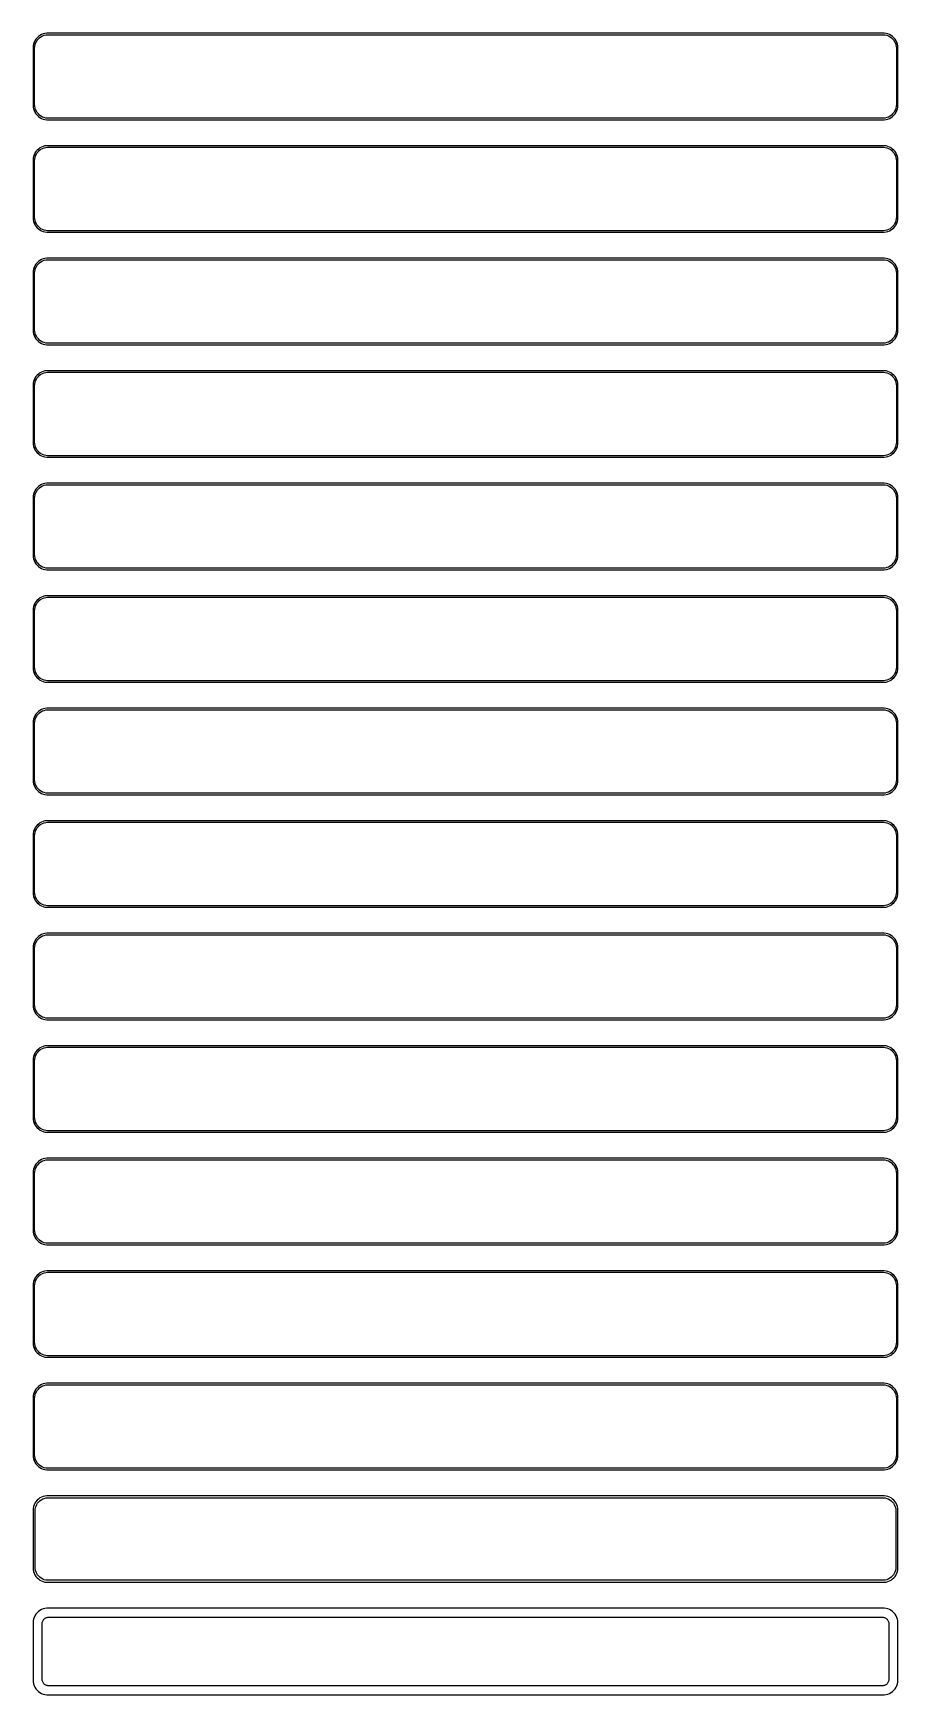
# Model space of a CAD drawing. Header units: metres. Extents: x -150 to 150, y 570 to 1146.
import ezdxf

# ---------------------------------------------------------------- set-up
doc = ezdxf.new("R2010")
doc.units = ezdxf.units.M

msp = doc.modelspace()

# ---------------------------------------------------------------- linework, layer by layer
for p, q in [((-149.961, 1141.63), (-150, 1141)), ((-150, 1141), (-150, 1121)), ((-149.843, 1142.24), (-149.961, 1141.63)), ((-149.649, 1142.84), (-149.843, 1142.24)), ((-149.382, 1143.41), (-149.649, 1142.84)), ((-149.5, 1140.75), (-149.463, 1141.35)), ((-149.5, 1121.25), (-149.5, 1140.75)), ((-149.463, 1141.35), (-149.351, 1141.93)), ((-149.045, 1143.94), (-149.382, 1143.41)), ((-149.351, 1141.93), (-149.166, 1142.5)), ((-149.166, 1142.5), (-148.912, 1143.04)), ((-148.645, 1144.42), (-149.045, 1143.94)), ((-148.912, 1143.04), (-148.593, 1143.54)), ((-148.187, 1144.85), (-148.645, 1144.42)), ((-148.593, 1143.54), (-148.213, 1144)), ((-148.213, 1144), (-147.778, 1144.41)), ((-147.679, 1145.22), (-148.187, 1144.85)), ((-147.778, 1144.41), (-147.295, 1144.76)), ((-147.129, 1145.52), (-147.679, 1145.22)), ((-147.295, 1144.76), (-146.772, 1145.05)), ((-146.545, 1145.76), (-147.129, 1145.52)), ((-146.772, 1145.05), (-146.218, 1145.27)), ((-145.937, 1145.91), (-146.545, 1145.76)), ((-146.218, 1145.27), (-145.64, 1145.42)), ((-145.314, 1145.99), (-145.937, 1145.91)), ((-145.64, 1145.42), (-145.048, 1145.49)), ((145.314, 1145.99), (-145.314, 1145.99)), ((-145.048, 1145.49), (145.048, 1145.49)), ((145.048, 1145.49), (145.64, 1145.42)), ((145.937, 1145.91), (145.314, 1145.99)), ((145.64, 1145.42), (146.218, 1145.27)), ((146.545, 1145.76), (145.937, 1145.91)), ((146.218, 1145.27), (146.772, 1145.05)), ((147.129, 1145.52), (146.545, 1145.76)), ((146.772, 1145.05), (147.295, 1144.76)), ((147.679, 1145.22), (147.129, 1145.52)), ((147.295, 1144.76), (147.778, 1144.41)), ((148.187, 1144.85), (147.679, 1145.22)), ((147.778, 1144.41), (148.213, 1144)), ((148.645, 1144.42), (148.187, 1144.85)), ((148.213, 1144), (148.593, 1143.54)), ((148.593, 1143.54), (148.912, 1143.04)), ((149.045, 1143.94), (148.645, 1144.42)), ((148.912, 1143.04), (149.166, 1142.5)), ((149.382, 1143.41), (149.045, 1143.94)), ((149.166, 1142.5), (149.351, 1141.93)), ((149.351, 1141.93), (149.463, 1141.35)), ((149.649, 1142.84), (149.382, 1143.41)), ((149.463, 1141.35), (149.5, 1140.75)), ((149.5, 1140.75), (149.5, 1121.25)), ((149.843, 1142.24), (149.649, 1142.84)), ((149.961, 1141.63), (149.843, 1142.24)), ((150, 1141), (149.961, 1141.63)), ((150, 1121), (150, 1141)), ((-150, 1121), (-149.961, 1120.37)), ((-149.961, 1120.37), (-149.843, 1119.76)), ((-149.843, 1119.76), (-149.649, 1119.16)), ((-149.649, 1119.16), (-149.382, 1118.59)), ((-149.463, 1120.65), (-149.5, 1121.25)), ((-149.351, 1120.07), (-149.463, 1120.65)), ((-149.382, 1118.59), (-149.045, 1118.06)), ((-149.166, 1119.5), (-149.351, 1120.07)), ((-148.912, 1118.96), (-149.166, 1119.5)), ((-149.045, 1118.06), (-148.645, 1117.58)), ((-148.593, 1118.46), (-148.912, 1118.96)), ((-148.645, 1117.58), (-148.187, 1117.15)), ((-148.213, 1118), (-148.593, 1118.46)), ((-147.778, 1117.59), (-148.213, 1118)), ((-147.295, 1117.24), (-147.778, 1117.59)), ((147.778, 1117.59), (147.295, 1117.24)), ((148.213, 1118), (147.778, 1117.59)), ((148.187, 1117.15), (148.645, 1117.58)), ((148.593, 1118.46), (148.213, 1118)), ((148.912, 1118.96), (148.593, 1118.46)), ((148.645, 1117.58), (149.045, 1118.06)), ((149.166, 1119.5), (148.912, 1118.96)), ((149.045, 1118.06), (149.382, 1118.59)), ((149.351, 1120.07), (149.166, 1119.5)), ((149.463, 1120.65), (149.351, 1120.07)), ((149.382, 1118.59), (149.649, 1119.16)), ((149.5, 1121.25), (149.463, 1120.65)), ((149.649, 1119.16), (149.843, 1119.76)), ((149.843, 1119.76), (149.961, 1120.37)), ((149.961, 1120.37), (150, 1121)), ((-148.187, 1117.15), (-147.679, 1116.78)), ((-147.679, 1116.78), (-147.129, 1116.48)), ((-146.772, 1116.95), (-147.295, 1117.24)), ((-147.129, 1116.48), (-146.545, 1116.24)), ((-146.218, 1116.73), (-146.772, 1116.95)), ((-146.545, 1116.24), (-145.937, 1116.09)), ((-145.64, 1116.58), (-146.218, 1116.73)), ((-145.937, 1116.09), (-145.314, 1116.01)), ((-145.048, 1116.51), (-145.64, 1116.58)), ((-145.314, 1116.01), (145.314, 1116.01)), ((145.048, 1116.51), (-145.048, 1116.51)), ((145.64, 1116.58), (145.048, 1116.51)), ((145.314, 1116.01), (145.937, 1116.09)), ((146.218, 1116.73), (145.64, 1116.58)), ((145.937, 1116.09), (146.545, 1116.24)), ((146.772, 1116.95), (146.218, 1116.73)), ((146.545, 1116.24), (147.129, 1116.48)), ((147.295, 1117.24), (146.772, 1116.95)), ((147.129, 1116.48), (147.679, 1116.78)), ((147.679, 1116.78), (148.187, 1117.15)), ((-147.679, 1106.22), (-148.187, 1105.85)), ((-147.129, 1106.52), (-147.679, 1106.22)), ((-147.295, 1105.76), (-146.772, 1106.05)), ((-146.545, 1106.76), (-147.129, 1106.52)), ((-146.772, 1106.05), (-146.218, 1106.27)), ((-145.937, 1106.91), (-146.545, 1106.76)), ((-146.218, 1106.27), (-145.64, 1106.42)), ((-145.314, 1106.99), (-145.937, 1106.91)), ((-145.64, 1106.42), (-145.048, 1106.49)), ((145.314, 1106.99), (-145.314, 1106.99)), ((-145.048, 1106.49), (145.048, 1106.49)), ((145.048, 1106.49), (145.64, 1106.42)), ((145.937, 1106.91), (145.314, 1106.99)), ((145.64, 1106.42), (146.218, 1106.27)), ((146.545, 1106.76), (145.937, 1106.91)), ((146.218, 1106.27), (146.772, 1106.05)), ((147.129, 1106.52), (146.545, 1106.76)), ((146.772, 1106.05), (147.295, 1105.76)), ((147.679, 1106.22), (147.129, 1106.52)), ((148.187, 1105.85), (147.679, 1106.22)), ((-149.961, 1102.63), (-150, 1102)), ((-150, 1102), (-150, 1082)), ((-149.843, 1103.24), (-149.961, 1102.63)), ((-149.649, 1103.84), (-149.843, 1103.24)), ((-149.382, 1104.41), (-149.649, 1103.84)), ((-149.5, 1101.75), (-149.463, 1102.35)), ((-149.5, 1082.25), (-149.5, 1101.75)), ((-149.463, 1102.35), (-149.351, 1102.93)), ((-149.045, 1104.94), (-149.382, 1104.41)), ((-149.351, 1102.93), (-149.166, 1103.5)), ((-149.166, 1103.5), (-148.912, 1104.04)), ((-148.645, 1105.42), (-149.045, 1104.94)), ((-148.912, 1104.04), (-148.593, 1104.54)), ((-148.187, 1105.85), (-148.645, 1105.42)), ((-148.593, 1104.54), (-148.213, 1105)), ((-148.213, 1105), (-147.778, 1105.41)), ((-147.778, 1105.41), (-147.295, 1105.76)), ((147.295, 1105.76), (147.778, 1105.41)), ((147.778, 1105.41), (148.213, 1105)), ((148.645, 1105.42), (148.187, 1105.85)), ((148.213, 1105), (148.593, 1104.54)), ((148.593, 1104.54), (148.912, 1104.04)), ((149.045, 1104.94), (148.645, 1105.42)), ((148.912, 1104.04), (149.166, 1103.5)), ((149.382, 1104.41), (149.045, 1104.94)), ((149.166, 1103.5), (149.351, 1102.93)), ((149.351, 1102.93), (149.463, 1102.35)), ((149.649, 1103.84), (149.382, 1104.41)), ((149.463, 1102.35), (149.5, 1101.75)), ((149.5, 1101.75), (149.5, 1082.25)), ((149.843, 1103.24), (149.649, 1103.84)), ((149.961, 1102.63), (149.843, 1103.24)), ((150, 1102), (149.961, 1102.63)), ((150, 1082), (150, 1102)), ((-150, 1082), (-149.961, 1081.37)), ((-149.961, 1081.37), (-149.843, 1080.76)), ((-149.843, 1080.76), (-149.649, 1080.16)), ((-149.649, 1080.16), (-149.382, 1079.59)), ((-149.463, 1081.65), (-149.5, 1082.25)), ((-149.351, 1081.07), (-149.463, 1081.65)), ((-149.382, 1079.59), (-149.045, 1079.06)), ((-149.166, 1080.5), (-149.351, 1081.07)), ((-148.912, 1079.96), (-149.166, 1080.5)), ((-149.045, 1079.06), (-148.645, 1078.58)), ((-148.593, 1079.46), (-148.912, 1079.96)), ((-148.645, 1078.58), (-148.187, 1078.15)), ((-148.213, 1079), (-148.593, 1079.46)), ((-147.778, 1078.59), (-148.213, 1079)), ((-148.187, 1078.15), (-147.679, 1077.78)), ((-147.295, 1078.24), (-147.778, 1078.59)), ((-147.679, 1077.78), (-147.129, 1077.48)), ((-146.772, 1077.95), (-147.295, 1078.24)), ((-147.129, 1077.48), (-146.545, 1077.24)), ((-146.218, 1077.73), (-146.772, 1077.95)), ((-146.545, 1077.24), (-145.937, 1077.09)), ((-145.64, 1077.58), (-146.218, 1077.73)), ((-145.937, 1077.09), (-145.314, 1077.01)), ((-145.048, 1077.51), (-145.64, 1077.58)), ((145.048, 1077.51), (-145.048, 1077.51)), ((145.64, 1077.58), (145.048, 1077.51)), ((145.314, 1077.01), (145.937, 1077.09)), ((146.218, 1077.73), (145.64, 1077.58)), ((145.937, 1077.09), (146.545, 1077.24)), ((146.772, 1077.95), (146.218, 1077.73)), ((146.545, 1077.24), (147.129, 1077.48)), ((147.295, 1078.24), (146.772, 1077.95)), ((147.129, 1077.48), (147.679, 1077.78)), ((147.778, 1078.59), (147.295, 1078.24)), ((147.679, 1077.78), (148.187, 1078.15)), ((148.213, 1079), (147.778, 1078.59)), ((148.187, 1078.15), (148.645, 1078.58)), ((148.593, 1079.46), (148.213, 1079)), ((148.912, 1079.96), (148.593, 1079.46)), ((148.645, 1078.58), (149.045, 1079.06)), ((149.166, 1080.5), (148.912, 1079.96)), ((149.045, 1079.06), (149.382, 1079.59)), ((149.351, 1081.07), (149.166, 1080.5)), ((149.463, 1081.65), (149.351, 1081.07)), ((149.382, 1079.59), (149.649, 1080.16)), ((149.5, 1082.25), (149.463, 1081.65)), ((149.649, 1080.16), (149.843, 1080.76)), ((149.843, 1080.76), (149.961, 1081.37)), ((149.961, 1081.37), (150, 1082)), ((-145.314, 1077.01), (145.314, 1077.01)), ((-149.045, 1065.94), (-149.382, 1065.41)), ((-148.645, 1066.42), (-149.045, 1065.94)), ((-148.187, 1066.85), (-148.645, 1066.42)), ((-148.593, 1065.54), (-148.213, 1066)), ((-148.213, 1066), (-147.778, 1066.41)), ((-147.679, 1067.22), (-148.187, 1066.85)), ((-147.778, 1066.41), (-147.295, 1066.76)), ((-147.129, 1067.52), (-147.679, 1067.22)), ((-147.295, 1066.76), (-146.772, 1067.05)), ((-146.545, 1067.76), (-147.129, 1067.52)), ((-146.772, 1067.05), (-146.218, 1067.27)), ((-145.937, 1067.91), (-146.545, 1067.76)), ((-146.218, 1067.27), (-145.64, 1067.42)), ((-145.314, 1067.99), (-145.937, 1067.91)), ((-145.64, 1067.42), (-145.048, 1067.49)), ((145.314, 1067.99), (-145.314, 1067.99)), ((-145.048, 1067.49), (145.048, 1067.49)), ((145.048, 1067.49), (145.64, 1067.42)), ((145.937, 1067.91), (145.314, 1067.99)), ((145.64, 1067.42), (146.218, 1067.27)), ((146.545, 1067.76), (145.937, 1067.91)), ((146.218, 1067.27), (146.772, 1067.05)), ((147.129, 1067.52), (146.545, 1067.76)), ((146.772, 1067.05), (147.295, 1066.76)), ((147.679, 1067.22), (147.129, 1067.52)), ((147.295, 1066.76), (147.778, 1066.41)), ((148.187, 1066.85), (147.679, 1067.22)), ((147.778, 1066.41), (148.213, 1066)), ((148.645, 1066.42), (148.187, 1066.85)), ((148.213, 1066), (148.593, 1065.54)), ((149.045, 1065.94), (148.645, 1066.42)), ((149.382, 1065.41), (149.045, 1065.94)), ((-149.961, 1063.63), (-150, 1063)), ((-150, 1063), (-150, 1043)), ((-149.843, 1064.24), (-149.961, 1063.63)), ((-149.649, 1064.84), (-149.843, 1064.24)), ((-149.382, 1065.41), (-149.649, 1064.84)), ((-149.5, 1062.75), (-149.463, 1063.35)), ((-149.5, 1043.25), (-149.5, 1062.75)), ((-149.463, 1063.35), (-149.351, 1063.93)), ((-149.351, 1063.93), (-149.166, 1064.5)), ((-149.166, 1064.5), (-148.912, 1065.04)), ((-148.912, 1065.04), (-148.593, 1065.54)), ((148.593, 1065.54), (148.912, 1065.04)), ((148.912, 1065.04), (149.166, 1064.5)), ((149.166, 1064.5), (149.351, 1063.93)), ((149.351, 1063.93), (149.463, 1063.35)), ((149.649, 1064.84), (149.382, 1065.41)), ((149.463, 1063.35), (149.5, 1062.75)), ((149.5, 1062.75), (149.5, 1043.25)), ((149.843, 1064.24), (149.649, 1064.84)), ((149.961, 1063.63), (149.843, 1064.24)), ((150, 1063), (149.961, 1063.63)), ((150, 1043), (150, 1063)), ((-150, 1043), (-149.961, 1042.37)), ((-149.463, 1042.65), (-149.5, 1043.25)), ((-149.351, 1042.07), (-149.463, 1042.65)), ((149.463, 1042.65), (149.351, 1042.07)), ((149.5, 1043.25), (149.463, 1042.65)), ((149.961, 1042.37), (150, 1043)), ((-149.961, 1042.37), (-149.843, 1041.76)), ((-149.843, 1041.76), (-149.649, 1041.16)), ((-149.649, 1041.16), (-149.382, 1040.59)), ((-149.382, 1040.59), (-149.045, 1040.06)), ((-149.166, 1041.5), (-149.351, 1042.07)), ((-148.912, 1040.96), (-149.166, 1041.5)), ((-149.045, 1040.06), (-148.645, 1039.58)), ((-148.593, 1040.46), (-148.912, 1040.96)), ((-148.645, 1039.58), (-148.187, 1039.15)), ((-148.213, 1040), (-148.593, 1040.46)), ((-147.778, 1039.59), (-148.213, 1040)), ((-148.187, 1039.15), (-147.679, 1038.78)), ((-147.295, 1039.24), (-147.778, 1039.59)), ((-147.679, 1038.78), (-147.129, 1038.48)), ((-146.772, 1038.95), (-147.295, 1039.24)), ((-147.129, 1038.48), (-146.545, 1038.24)), ((-146.218, 1038.73), (-146.772, 1038.95)), ((-146.545, 1038.24), (-145.937, 1038.09)), ((-145.64, 1038.58), (-146.218, 1038.73)), ((-145.937, 1038.09), (-145.314, 1038.01)), ((-145.048, 1038.51), (-145.64, 1038.58)), ((-145.314, 1038.01), (145.314, 1038.01)), ((145.048, 1038.51), (-145.048, 1038.51)), ((145.64, 1038.58), (145.048, 1038.51)), ((145.314, 1038.01), (145.937, 1038.09)), ((146.218, 1038.73), (145.64, 1038.58)), ((145.937, 1038.09), (146.545, 1038.24)), ((146.772, 1038.95), (146.218, 1038.73)), ((146.545, 1038.24), (147.129, 1038.48)), ((147.295, 1039.24), (146.772, 1038.95)), ((147.129, 1038.48), (147.679, 1038.78)), ((147.778, 1039.59), (147.295, 1039.24)), ((147.679, 1038.78), (148.187, 1039.15)), ((148.213, 1040), (147.778, 1039.59)), ((148.187, 1039.15), (148.645, 1039.58)), ((148.593, 1040.46), (148.213, 1040)), ((148.912, 1040.96), (148.593, 1040.46)), ((148.645, 1039.58), (149.045, 1040.06)), ((149.166, 1041.5), (148.912, 1040.96)), ((149.045, 1040.06), (149.382, 1040.59)), ((149.351, 1042.07), (149.166, 1041.5)), ((149.382, 1040.59), (149.649, 1041.16)), ((149.649, 1041.16), (149.843, 1041.76)), ((149.843, 1041.76), (149.961, 1042.37)), ((-149.649, 1025.84), (-149.843, 1025.24)), ((-149.382, 1026.41), (-149.649, 1025.84)), ((-149.045, 1026.94), (-149.382, 1026.41)), ((-149.351, 1024.93), (-149.166, 1025.5)), ((-149.166, 1025.5), (-148.912, 1026.04)), ((-148.645, 1027.42), (-149.045, 1026.94)), ((-148.912, 1026.04), (-148.593, 1026.54)), ((-148.187, 1027.85), (-148.645, 1027.42)), ((-148.593, 1026.54), (-148.213, 1027)), ((-148.213, 1027), (-147.778, 1027.41)), ((-147.679, 1028.22), (-148.187, 1027.85)), ((-147.778, 1027.41), (-147.295, 1027.76)), ((-147.129, 1028.52), (-147.679, 1028.22)), ((-147.295, 1027.76), (-146.772, 1028.05)), ((-146.545, 1028.76), (-147.129, 1028.52)), ((-146.772, 1028.05), (-146.218, 1028.27)), ((-145.937, 1028.91), (-146.545, 1028.76)), ((-146.218, 1028.27), (-145.64, 1028.42)), ((-145.314, 1028.99), (-145.937, 1028.91)), ((-145.64, 1028.42), (-145.048, 1028.49)), ((145.314, 1028.99), (-145.314, 1028.99)), ((-145.048, 1028.49), (145.048, 1028.49)), ((145.048, 1028.49), (145.64, 1028.42)), ((145.937, 1028.91), (145.314, 1028.99)), ((145.64, 1028.42), (146.218, 1028.27)), ((146.545, 1028.76), (145.937, 1028.91)), ((146.218, 1028.27), (146.772, 1028.05)), ((147.129, 1028.52), (146.545, 1028.76)), ((146.772, 1028.05), (147.295, 1027.76)), ((147.679, 1028.22), (147.129, 1028.52)), ((147.295, 1027.76), (147.778, 1027.41)), ((148.187, 1027.85), (147.679, 1028.22)), ((147.778, 1027.41), (148.213, 1027)), ((148.645, 1027.42), (148.187, 1027.85)), ((148.213, 1027), (148.593, 1026.54)), ((148.593, 1026.54), (148.912, 1026.04)), ((149.045, 1026.94), (148.645, 1027.42)), ((148.912, 1026.04), (149.166, 1025.5)), ((149.382, 1026.41), (149.045, 1026.94)), ((149.166, 1025.5), (149.351, 1024.93)), ((149.649, 1025.84), (149.382, 1026.41)), ((149.843, 1025.24), (149.649, 1025.84)), ((-149.961, 1024.63), (-150, 1024)), ((-150, 1024), (-150, 1004)), ((-149.843, 1025.24), (-149.961, 1024.63)), ((-149.5, 1023.75), (-149.463, 1024.35)), ((-149.5, 1004.25), (-149.5, 1023.75)), ((-149.463, 1024.35), (-149.351, 1024.93)), ((149.351, 1024.93), (149.463, 1024.35)), ((149.463, 1024.35), (149.5, 1023.75)), ((149.5, 1023.75), (149.5, 1004.25)), ((149.961, 1024.63), (149.843, 1025.24)), ((150, 1024), (149.961, 1024.63)), ((150, 1004), (150, 1024)), ((-150, 1004), (-149.961, 1003.37)), ((-149.961, 1003.37), (-149.843, 1002.76)), ((-149.843, 1002.76), (-149.649, 1002.16)), ((-149.463, 1003.65), (-149.5, 1004.25)), ((-149.351, 1003.07), (-149.463, 1003.65)), ((-149.166, 1002.5), (-149.351, 1003.07)), ((-148.912, 1001.96), (-149.166, 1002.5)), ((149.166, 1002.5), (148.912, 1001.96)), ((149.351, 1003.07), (149.166, 1002.5)), ((149.463, 1003.65), (149.351, 1003.07)), ((149.5, 1004.25), (149.463, 1003.65)), ((149.649, 1002.16), (149.843, 1002.76)), ((149.843, 1002.76), (149.961, 1003.37)), ((149.961, 1003.37), (150, 1004)), ((-149.649, 1002.16), (-149.382, 1001.59)), ((-149.382, 1001.59), (-149.045, 1001.06)), ((-149.045, 1001.06), (-148.645, 1000.58)), ((-148.593, 1001.46), (-148.912, 1001.96)), ((-148.645, 1000.58), (-148.187, 1000.15)), ((-148.213, 1001), (-148.593, 1001.46)), ((-147.778, 1000.59), (-148.213, 1001)), ((-148.187, 1000.15), (-147.679, 999.778)), ((-147.295, 1000.24), (-147.778, 1000.59)), ((-147.679, 999.778), (-147.129, 999.476)), ((-146.772, 999.952), (-147.295, 1000.24)), ((-147.129, 999.476), (-146.545, 999.245)), ((-146.218, 999.732), (-146.772, 999.952)), ((-146.545, 999.245), (-145.937, 999.089)), ((-145.64, 999.584), (-146.218, 999.732)), ((-145.937, 999.089), (-145.314, 999.01)), ((-145.048, 999.509), (-145.64, 999.584)), ((-145.314, 999.01), (145.314, 999.01)), ((145.048, 999.509), (-145.048, 999.509)), ((145.64, 999.584), (145.048, 999.509)), ((145.314, 999.01), (145.937, 999.089)), ((146.218, 999.732), (145.64, 999.584)), ((145.937, 999.089), (146.545, 999.245)), ((146.772, 999.952), (146.218, 999.732)), ((146.545, 999.245), (147.129, 999.476)), ((147.295, 1000.24), (146.772, 999.952)), ((147.129, 999.476), (147.679, 999.778)), ((147.778, 1000.59), (147.295, 1000.24)), ((147.679, 999.778), (148.187, 1000.15)), ((148.213, 1001), (147.778, 1000.59)), ((148.187, 1000.15), (148.645, 1000.58)), ((148.593, 1001.46), (148.213, 1001)), ((148.912, 1001.96), (148.593, 1001.46)), ((148.645, 1000.58), (149.045, 1001.06)), ((149.045, 1001.06), (149.382, 1001.59)), ((149.382, 1001.59), (149.649, 1002.16)), ((-149.961, 985.627), (-150, 985)), ((-150, 985), (-150, 965)), ((-149.843, 986.243), (-149.961, 985.627)), ((-149.649, 986.841), (-149.843, 986.243)), ((-149.382, 987.409), (-149.649, 986.841)), ((-149.5, 984.75), (-149.463, 985.345)), ((-149.463, 985.345), (-149.351, 985.931)), ((-149.045, 987.939), (-149.382, 987.409)), ((-149.351, 985.931), (-149.166, 986.499)), ((-149.166, 986.499), (-148.912, 987.038)), ((-148.645, 988.423), (-149.045, 987.939)), ((-148.912, 987.038), (-148.593, 987.542)), ((-148.187, 988.853), (-148.645, 988.423)), ((-148.593, 987.542), (-148.213, 988.002)), ((-148.213, 988.002), (-147.778, 988.41)), ((-147.679, 989.222), (-148.187, 988.853)), ((-147.778, 988.41), (-147.295, 988.761)), ((-147.129, 989.524), (-147.679, 989.222)), ((-147.295, 988.761), (-146.772, 989.048)), ((-146.545, 989.755), (-147.129, 989.524)), ((-146.772, 989.048), (-146.218, 989.268)), ((-145.937, 989.911), (-146.545, 989.755)), ((-146.218, 989.268), (-145.64, 989.416)), ((-145.314, 989.99), (-145.937, 989.911)), ((-145.64, 989.416), (-145.048, 989.491)), ((145.314, 989.99), (-145.314, 989.99)), ((-145.048, 989.491), (145.048, 989.491)), ((145.048, 989.491), (145.64, 989.416)), ((145.937, 989.911), (145.314, 989.99)), ((145.64, 989.416), (146.218, 989.268)), ((146.545, 989.755), (145.937, 989.911)), ((146.218, 989.268), (146.772, 989.048)), ((147.129, 989.524), (146.545, 989.755)), ((146.772, 989.048), (147.295, 988.761)), ((147.679, 989.222), (147.129, 989.524)), ((147.295, 988.761), (147.778, 988.41)), ((148.187, 988.853), (147.679, 989.222)), ((147.778, 988.41), (148.213, 988.002)), ((148.645, 988.423), (148.187, 988.853)), ((148.213, 988.002), (148.593, 987.542)), ((148.593, 987.542), (148.912, 987.038)), ((149.045, 987.939), (148.645, 988.423)), ((148.912, 987.038), (149.166, 986.499)), ((149.382, 987.409), (149.045, 987.939)), ((149.166, 986.499), (149.351, 985.931)), ((149.351, 985.931), (149.463, 985.345)), ((149.649, 986.841), (149.382, 987.409)), ((149.463, 985.345), (149.5, 984.75)), ((149.843, 986.243), (149.649, 986.841)), ((149.961, 985.627), (149.843, 986.243)), ((150, 985), (149.961, 985.627)), ((150, 965), (150, 985)), ((-149.5, 965.25), (-149.5, 984.75)), ((149.5, 984.75), (149.5, 965.25)), ((-150, 965), (-149.961, 964.373)), ((-149.961, 964.373), (-149.843, 963.757)), ((-149.843, 963.757), (-149.649, 963.159)), ((-149.649, 963.159), (-149.382, 962.591)), ((-149.463, 964.655), (-149.5, 965.25)), ((-149.351, 964.069), (-149.463, 964.655)), ((-149.382, 962.591), (-149.045, 962.061)), ((-149.166, 963.501), (-149.351, 964.069)), ((-148.912, 962.962), (-149.166, 963.501)), ((-149.045, 962.061), (-148.645, 961.577)), ((-148.593, 962.458), (-148.912, 962.962)), ((-148.213, 961.998), (-148.593, 962.458)), ((-147.778, 961.59), (-148.213, 961.998)), ((148.213, 961.998), (147.778, 961.59)), ((148.593, 962.458), (148.213, 961.998)), ((148.912, 962.962), (148.593, 962.458)), ((148.645, 961.577), (149.045, 962.061)), ((149.166, 963.501), (148.912, 962.962)), ((149.045, 962.061), (149.382, 962.591)), ((149.351, 964.069), (149.166, 963.501)), ((149.463, 964.655), (149.351, 964.069)), ((149.382, 962.591), (149.649, 963.159)), ((149.5, 965.25), (149.463, 964.655)), ((149.649, 963.159), (149.843, 963.757)), ((149.843, 963.757), (149.961, 964.373)), ((149.961, 964.373), (150, 965)), ((-148.645, 961.577), (-148.187, 961.147)), ((-148.187, 961.147), (-147.679, 960.778)), ((-147.295, 961.239), (-147.778, 961.59)), ((-147.679, 960.778), (-147.129, 960.476)), ((-146.772, 960.952), (-147.295, 961.239)), ((-147.129, 960.476), (-146.545, 960.245)), ((-146.218, 960.732), (-146.772, 960.952)), ((-146.545, 960.245), (-145.937, 960.089)), ((-145.64, 960.584), (-146.218, 960.732)), ((-145.937, 960.089), (-145.314, 960.01)), ((-145.048, 960.509), (-145.64, 960.584)), ((-145.314, 960.01), (145.314, 960.01)), ((145.048, 960.509), (-145.048, 960.509)), ((145.64, 960.584), (145.048, 960.509)), ((145.314, 960.01), (145.937, 960.089)), ((146.218, 960.732), (145.64, 960.584)), ((145.937, 960.089), (146.545, 960.245)), ((146.772, 960.952), (146.218, 960.732)), ((146.545, 960.245), (147.129, 960.476)), ((147.295, 961.239), (146.772, 960.952)), ((147.129, 960.476), (147.679, 960.778)), ((147.778, 961.59), (147.295, 961.239)), ((147.679, 960.778), (148.187, 961.147)), ((148.187, 961.147), (148.645, 961.577)), ((-147.129, 950.524), (-147.679, 950.222)), ((-146.545, 950.755), (-147.129, 950.524)), ((-145.937, 950.911), (-146.545, 950.755)), ((-146.218, 950.268), (-145.64, 950.416)), ((-145.314, 950.99), (-145.937, 950.911)), ((-145.64, 950.416), (-145.048, 950.491)), ((145.314, 950.99), (-145.314, 950.99)), ((-145.048, 950.491), (145.048, 950.491)), ((145.048, 950.491), (145.64, 950.416)), ((145.937, 950.911), (145.314, 950.99)), ((145.64, 950.416), (146.218, 950.268)), ((146.545, 950.755), (145.937, 950.911)), ((147.129, 950.524), (146.545, 950.755)), ((147.679, 950.222), (147.129, 950.524)), ((-149.961, 946.627), (-150, 946)), ((-150, 946), (-150, 926)), ((-149.843, 947.243), (-149.961, 946.627)), ((-149.649, 947.841), (-149.843, 947.243)), ((-149.382, 948.409), (-149.649, 947.841)), ((-149.5, 945.75), (-149.463, 946.345)), ((-149.5, 926.25), (-149.5, 945.75)), ((-149.463, 946.345), (-149.351, 946.931)), ((-149.045, 948.939), (-149.382, 948.409)), ((-149.351, 946.931), (-149.166, 947.499)), ((-149.166, 947.499), (-148.912, 948.038)), ((-148.645, 949.423), (-149.045, 948.939)), ((-148.912, 948.038), (-148.593, 948.542)), ((-148.187, 949.853), (-148.645, 949.423)), ((-148.593, 948.542), (-148.213, 949.002)), ((-148.213, 949.002), (-147.778, 949.41)), ((-147.679, 950.222), (-148.187, 949.853)), ((-147.778, 949.41), (-147.295, 949.761)), ((-147.295, 949.761), (-146.772, 950.048)), ((-146.772, 950.048), (-146.218, 950.268)), ((146.218, 950.268), (146.772, 950.048)), ((146.772, 950.048), (147.295, 949.761)), ((147.295, 949.761), (147.778, 949.41)), ((148.187, 949.853), (147.679, 950.222)), ((147.778, 949.41), (148.213, 949.002)), ((148.645, 949.423), (148.187, 949.853)), ((148.213, 949.002), (148.593, 948.542)), ((148.593, 948.542), (148.912, 948.038)), ((149.045, 948.939), (148.645, 949.423)), ((148.912, 948.038), (149.166, 947.499)), ((149.382, 948.409), (149.045, 948.939)), ((149.166, 947.499), (149.351, 946.931)), ((149.351, 946.931), (149.463, 946.345)), ((149.649, 947.841), (149.382, 948.409)), ((149.463, 946.345), (149.5, 945.75)), ((149.5, 945.75), (149.5, 926.25)), ((149.843, 947.243), (149.649, 947.841)), ((149.961, 946.627), (149.843, 947.243)), ((150, 946), (149.961, 946.627)), ((150, 926), (150, 946)), ((-150, 926), (-149.961, 925.373)), ((-149.961, 925.373), (-149.843, 924.757)), ((-149.843, 924.757), (-149.649, 924.159)), ((-149.649, 924.159), (-149.382, 923.591)), ((-149.463, 925.655), (-149.5, 926.25)), ((-149.351, 925.069), (-149.463, 925.655)), ((-149.382, 923.591), (-149.045, 923.061)), ((-149.166, 924.501), (-149.351, 925.069)), ((-148.912, 923.962), (-149.166, 924.501)), ((-149.045, 923.061), (-148.645, 922.577)), ((-148.593, 923.458), (-148.912, 923.962)), ((-148.645, 922.577), (-148.187, 922.147)), ((-148.213, 922.998), (-148.593, 923.458)), ((-147.778, 922.59), (-148.213, 922.998)), ((-148.187, 922.147), (-147.679, 921.778)), ((-147.295, 922.239), (-147.778, 922.59)), ((-147.679, 921.778), (-147.129, 921.476)), ((-146.772, 921.952), (-147.295, 922.239)), ((-146.218, 921.732), (-146.772, 921.952)), ((-145.64, 921.584), (-146.218, 921.732)), ((-145.048, 921.509), (-145.64, 921.584)), ((145.64, 921.584), (145.048, 921.509)), ((146.218, 921.732), (145.64, 921.584)), ((146.772, 921.952), (146.218, 921.732)), ((147.295, 922.239), (146.772, 921.952)), ((147.129, 921.476), (147.679, 921.778)), ((147.778, 922.59), (147.295, 922.239)), ((147.679, 921.778), (148.187, 922.147)), ((148.213, 922.998), (147.778, 922.59)), ((148.187, 922.147), (148.645, 922.577)), ((148.593, 923.458), (148.213, 922.998)), ((148.912, 923.962), (148.593, 923.458)), ((148.645, 922.577), (149.045, 923.061)), ((149.166, 924.501), (148.912, 923.962)), ((149.045, 923.061), (149.382, 923.591)), ((149.351, 925.069), (149.166, 924.501)), ((149.463, 925.655), (149.351, 925.069)), ((149.382, 923.591), (149.649, 924.159)), ((149.5, 926.25), (149.463, 925.655)), ((149.649, 924.159), (149.843, 924.757)), ((149.843, 924.757), (149.961, 925.373)), ((149.961, 925.373), (150, 926)), ((-147.129, 921.476), (-146.545, 921.245)), ((-146.545, 921.245), (-145.937, 921.089)), ((-145.937, 921.089), (-145.314, 921.01)), ((-145.314, 921.01), (145.314, 921.01)), ((145.048, 921.509), (-145.048, 921.509)), ((145.314, 921.01), (145.937, 921.089)), ((145.937, 921.089), (146.545, 921.245)), ((146.545, 921.245), (147.129, 921.476)), ((-148.645, 910.423), (-149.045, 909.939)), ((-148.187, 910.853), (-148.645, 910.423)), ((-148.213, 910.002), (-147.778, 910.41)), ((-147.679, 911.222), (-148.187, 910.853)), ((-147.778, 910.41), (-147.295, 910.761)), ((-147.129, 911.524), (-147.679, 911.222)), ((-147.295, 910.761), (-146.772, 911.048)), ((-146.545, 911.755), (-147.129, 911.524)), ((-146.772, 911.048), (-146.218, 911.268)), ((-145.937, 911.911), (-146.545, 911.755)), ((-146.218, 911.268), (-145.64, 911.416)), ((-145.314, 911.99), (-145.937, 911.911)), ((-145.64, 911.416), (-145.048, 911.491)), ((145.314, 911.99), (-145.314, 911.99)), ((-145.048, 911.491), (145.048, 911.491)), ((145.048, 911.491), (145.64, 911.416)), ((145.937, 911.911), (145.314, 911.99)), ((145.64, 911.416), (146.218, 911.268)), ((146.545, 911.755), (145.937, 911.911)), ((146.218, 911.268), (146.772, 911.048)), ((147.129, 911.524), (146.545, 911.755)), ((146.772, 911.048), (147.295, 910.761)), ((147.679, 911.222), (147.129, 911.524)), ((147.295, 910.761), (147.778, 910.41)), ((148.187, 910.853), (147.679, 911.222)), ((147.778, 910.41), (148.213, 910.002)), ((148.645, 910.423), (148.187, 910.853)), ((149.045, 909.939), (148.645, 910.423)), ((-149.961, 907.627), (-150, 907)), ((-150, 907), (-150, 887)), ((-149.843, 908.243), (-149.961, 907.627)), ((-149.649, 908.841), (-149.843, 908.243)), ((-149.382, 909.409), (-149.649, 908.841)), ((-149.5, 906.75), (-149.463, 907.345)), ((-149.5, 887.25), (-149.5, 906.75)), ((-149.463, 907.345), (-149.351, 907.931)), ((-149.045, 909.939), (-149.382, 909.409)), ((-149.351, 907.931), (-149.166, 908.499)), ((-149.166, 908.499), (-148.912, 909.038)), ((-148.912, 909.038), (-148.593, 909.542)), ((-148.593, 909.542), (-148.213, 910.002)), ((148.213, 910.002), (148.593, 909.542)), ((148.593, 909.542), (148.912, 909.038)), ((148.912, 909.038), (149.166, 908.499)), ((149.382, 909.409), (149.045, 909.939)), ((149.166, 908.499), (149.351, 907.931)), ((149.351, 907.931), (149.463, 907.345)), ((149.649, 908.841), (149.382, 909.409)), ((149.463, 907.345), (149.5, 906.75)), ((149.5, 906.75), (149.5, 887.25)), ((149.843, 908.243), (149.649, 908.841)), ((149.961, 907.627), (149.843, 908.243)), ((150, 907), (149.961, 907.627)), ((150, 887), (150, 907)), ((-149.463, 886.655), (-149.5, 887.25)), ((149.5, 887.25), (149.463, 886.655)), ((-150, 887), (-149.961, 886.373)), ((-149.961, 886.373), (-149.843, 885.757)), ((-149.843, 885.757), (-149.649, 885.159)), ((-149.649, 885.159), (-149.382, 884.591)), ((-149.351, 886.069), (-149.463, 886.655)), ((-149.382, 884.591), (-149.045, 884.061)), ((-149.166, 885.501), (-149.351, 886.069)), ((-148.912, 884.962), (-149.166, 885.501)), ((-149.045, 884.061), (-148.645, 883.577)), ((-148.593, 884.458), (-148.912, 884.962)), ((-148.645, 883.577), (-148.187, 883.147)), ((-148.213, 883.998), (-148.593, 884.458)), ((-147.778, 883.59), (-148.213, 883.998)), ((-148.187, 883.147), (-147.679, 882.778)), ((-147.295, 883.239), (-147.778, 883.59)), ((-147.679, 882.778), (-147.129, 882.476)), ((-146.772, 882.952), (-147.295, 883.239)), ((-147.129, 882.476), (-146.545, 882.245)), ((-146.218, 882.732), (-146.772, 882.952)), ((-146.545, 882.245), (-145.937, 882.089)), ((-145.64, 882.584), (-146.218, 882.732)), ((-145.937, 882.089), (-145.314, 882.01)), ((-145.048, 882.509), (-145.64, 882.584)), ((-145.314, 882.01), (145.314, 882.01)), ((145.048, 882.509), (-145.048, 882.509)), ((145.64, 882.584), (145.048, 882.509)), ((145.314, 882.01), (145.937, 882.089)), ((146.218, 882.732), (145.64, 882.584)), ((145.937, 882.089), (146.545, 882.245)), ((146.772, 882.952), (146.218, 882.732)), ((146.545, 882.245), (147.129, 882.476)), ((147.295, 883.239), (146.772, 882.952)), ((147.129, 882.476), (147.679, 882.778)), ((147.778, 883.59), (147.295, 883.239)), ((147.679, 882.778), (148.187, 883.147)), ((148.213, 883.998), (147.778, 883.59)), ((148.187, 883.147), (148.645, 883.577)), ((148.593, 884.458), (148.213, 883.998)), ((148.912, 884.962), (148.593, 884.458)), ((148.645, 883.577), (149.045, 884.061)), ((149.166, 885.501), (148.912, 884.962)), ((149.045, 884.061), (149.382, 884.591)), ((149.351, 886.069), (149.166, 885.501)), ((149.463, 886.655), (149.351, 886.069)), ((149.382, 884.591), (149.649, 885.159)), ((149.649, 885.159), (149.843, 885.757)), ((149.843, 885.757), (149.961, 886.373)), ((149.961, 886.373), (150, 887)), ((-149.649, 869.841), (-149.843, 869.243)), ((-149.382, 870.409), (-149.649, 869.841)), ((-149.045, 870.939), (-149.382, 870.409)), ((-149.166, 869.499), (-148.912, 870.038)), ((-148.645, 871.423), (-149.045, 870.939)), ((-148.912, 870.038), (-148.593, 870.542)), ((-148.187, 871.853), (-148.645, 871.423)), ((-148.593, 870.542), (-148.213, 871.002)), ((-148.213, 871.002), (-147.778, 871.41)), ((-147.679, 872.222), (-148.187, 871.853)), ((-147.778, 871.41), (-147.295, 871.761)), ((-147.129, 872.524), (-147.679, 872.222)), ((-147.295, 871.761), (-146.772, 872.048)), ((-146.545, 872.755), (-147.129, 872.524)), ((-146.772, 872.048), (-146.218, 872.268)), ((-145.937, 872.911), (-146.545, 872.755)), ((-146.218, 872.268), (-145.64, 872.416)), ((-145.314, 872.99), (-145.937, 872.911)), ((-145.64, 872.416), (-145.048, 872.491)), ((145.314, 872.99), (-145.314, 872.99)), ((-145.048, 872.491), (145.048, 872.491)), ((145.048, 872.491), (145.64, 872.416)), ((145.937, 872.911), (145.314, 872.99)), ((145.64, 872.416), (146.218, 872.268)), ((146.545, 872.755), (145.937, 872.911)), ((146.218, 872.268), (146.772, 872.048)), ((147.129, 872.524), (146.545, 872.755)), ((146.772, 872.048), (147.295, 871.761)), ((147.679, 872.222), (147.129, 872.524)), ((147.295, 871.761), (147.778, 871.41)), ((148.187, 871.853), (147.679, 872.222)), ((147.778, 871.41), (148.213, 871.002)), ((148.645, 871.423), (148.187, 871.853)), ((148.213, 871.002), (148.593, 870.542)), ((148.593, 870.542), (148.912, 870.038)), ((149.045, 870.939), (148.645, 871.423)), ((148.912, 870.038), (149.166, 869.499)), ((149.382, 870.409), (149.045, 870.939)), ((149.649, 869.841), (149.382, 870.409)), ((149.843, 869.243), (149.649, 869.841)), ((-149.961, 868.627), (-150, 868)), ((-150, 868), (-150, 848)), ((-149.843, 869.243), (-149.961, 868.627)), ((-149.5, 867.75), (-149.463, 868.345)), ((-149.5, 848.25), (-149.5, 867.75)), ((-149.463, 868.345), (-149.351, 868.931)), ((-149.351, 868.931), (-149.166, 869.499)), ((149.166, 869.499), (149.351, 868.931)), ((149.351, 868.931), (149.463, 868.345)), ((149.463, 868.345), (149.5, 867.75)), ((149.5, 867.75), (149.5, 848.25)), ((149.961, 868.627), (149.843, 869.243)), ((150, 868), (149.961, 868.627)), ((150, 848), (150, 868)), ((-150, 848), (-149.961, 847.373)), ((-149.961, 847.373), (-149.843, 846.757)), ((-149.843, 846.757), (-149.649, 846.159)), ((-149.463, 847.655), (-149.5, 848.25)), ((-149.351, 847.069), (-149.463, 847.655)), ((-149.166, 846.501), (-149.351, 847.069)), ((149.351, 847.069), (149.166, 846.501)), ((149.463, 847.655), (149.351, 847.069)), ((149.5, 848.25), (149.463, 847.655)), ((149.649, 846.159), (149.843, 846.757)), ((149.843, 846.757), (149.961, 847.373)), ((149.961, 847.373), (150, 848)), ((-149.649, 846.159), (-149.382, 845.591)), ((-149.382, 845.591), (-149.045, 845.061)), ((-148.912, 845.962), (-149.166, 846.501)), ((-149.045, 845.061), (-148.645, 844.577)), ((-148.593, 845.458), (-148.912, 845.962)), ((-148.645, 844.577), (-148.187, 844.147)), ((-148.213, 844.998), (-148.593, 845.458)), ((-147.778, 844.59), (-148.213, 844.998)), ((-148.187, 844.147), (-147.679, 843.778)), ((-147.295, 844.239), (-147.778, 844.59)), ((-147.679, 843.778), (-147.129, 843.476)), ((-146.772, 843.952), (-147.295, 844.239)), ((-147.129, 843.476), (-146.545, 843.245)), ((-146.218, 843.732), (-146.772, 843.952)), ((-146.545, 843.245), (-145.937, 843.089)), ((-145.64, 843.584), (-146.218, 843.732)), ((-145.937, 843.089), (-145.314, 843.01)), ((-145.048, 843.509), (-145.64, 843.584)), ((-145.314, 843.01), (145.314, 843.01)), ((145.048, 843.509), (-145.048, 843.509)), ((145.64, 843.584), (145.048, 843.509)), ((145.314, 843.01), (145.937, 843.089)), ((146.218, 843.732), (145.64, 843.584)), ((145.937, 843.089), (146.545, 843.245)), ((146.772, 843.952), (146.218, 843.732)), ((146.545, 843.245), (147.129, 843.476)), ((147.295, 844.239), (146.772, 843.952)), ((147.129, 843.476), (147.679, 843.778)), ((147.778, 844.59), (147.295, 844.239)), ((147.679, 843.778), (148.187, 844.147)), ((148.213, 844.998), (147.778, 844.59)), ((148.187, 844.147), (148.645, 844.577)), ((148.593, 845.458), (148.213, 844.998)), ((148.912, 845.962), (148.593, 845.458)), ((148.645, 844.577), (149.045, 845.061)), ((149.166, 846.501), (148.912, 845.962)), ((149.045, 845.061), (149.382, 845.591)), ((149.382, 845.591), (149.649, 846.159)), ((-149.961, 829.627), (-150, 829)), ((-149.843, 830.243), (-149.961, 829.627)), ((-149.649, 830.841), (-149.843, 830.243)), ((-149.382, 831.409), (-149.649, 830.841)), ((-149.463, 829.345), (-149.351, 829.931)), ((-149.045, 831.939), (-149.382, 831.409)), ((-149.351, 829.931), (-149.166, 830.499)), ((-149.166, 830.499), (-148.912, 831.038)), ((-148.645, 832.423), (-149.045, 831.939)), ((-148.912, 831.038), (-148.593, 831.542)), ((-148.187, 832.853), (-148.645, 832.423)), ((-148.593, 831.542), (-148.213, 832.002)), ((-148.213, 832.002), (-147.778, 832.41)), ((-147.679, 833.222), (-148.187, 832.853)), ((-147.778, 832.41), (-147.295, 832.761)), ((-147.129, 833.524), (-147.679, 833.222)), ((-147.295, 832.761), (-146.772, 833.048)), ((-146.545, 833.755), (-147.129, 833.524)), ((-146.772, 833.048), (-146.218, 833.268)), ((-145.937, 833.911), (-146.545, 833.755)), ((-146.218, 833.268), (-145.64, 833.416)), ((-145.314, 833.99), (-145.937, 833.911)), ((-145.64, 833.416), (-145.048, 833.491)), ((145.314, 833.99), (-145.314, 833.99)), ((-145.048, 833.491), (145.048, 833.491)), ((145.048, 833.491), (145.64, 833.416)), ((145.937, 833.911), (145.314, 833.99)), ((145.64, 833.416), (146.218, 833.268)), ((146.545, 833.755), (145.937, 833.911)), ((146.218, 833.268), (146.772, 833.048)), ((147.129, 833.524), (146.545, 833.755)), ((146.772, 833.048), (147.295, 832.761)), ((147.679, 833.222), (147.129, 833.524)), ((147.295, 832.761), (147.778, 832.41)), ((148.187, 832.853), (147.679, 833.222)), ((147.778, 832.41), (148.213, 832.002)), ((148.645, 832.423), (148.187, 832.853)), ((148.213, 832.002), (148.593, 831.542)), ((148.593, 831.542), (148.912, 831.038)), ((149.045, 831.939), (148.645, 832.423)), ((148.912, 831.038), (149.166, 830.499)), ((149.382, 831.409), (149.045, 831.939)), ((149.166, 830.499), (149.351, 829.931)), ((149.351, 829.931), (149.463, 829.345)), ((149.649, 830.841), (149.382, 831.409)), ((149.843, 830.243), (149.649, 830.841)), ((149.961, 829.627), (149.843, 830.243)), ((150, 829), (149.961, 829.627)), ((-150, 829), (-150, 809)), ((-149.5, 828.75), (-149.463, 829.345)), ((-149.5, 809.25), (-149.5, 828.75)), ((149.463, 829.345), (149.5, 828.75)), ((149.5, 828.75), (149.5, 809.25)), ((150, 809), (150, 829)), ((-150, 809), (-149.961, 808.373)), ((-149.961, 808.373), (-149.843, 807.757)), ((-149.843, 807.757), (-149.649, 807.159)), ((-149.649, 807.159), (-149.382, 806.591)), ((-149.463, 808.655), (-149.5, 809.25)), ((-149.351, 808.069), (-149.463, 808.655)), ((-149.382, 806.591), (-149.045, 806.061)), ((-149.166, 807.501), (-149.351, 808.069)), ((-148.912, 806.962), (-149.166, 807.501)), ((-148.593, 806.458), (-148.912, 806.962)), ((-148.213, 805.998), (-148.593, 806.458)), ((148.593, 806.458), (148.213, 805.998)), ((148.912, 806.962), (148.593, 806.458)), ((149.166, 807.501), (148.912, 806.962)), ((149.045, 806.061), (149.382, 806.591)), ((149.351, 808.069), (149.166, 807.501)), ((149.463, 808.655), (149.351, 808.069)), ((149.382, 806.591), (149.649, 807.159)), ((149.5, 809.25), (149.463, 808.655)), ((149.649, 807.159), (149.843, 807.757)), ((149.843, 807.757), (149.961, 808.373)), ((149.961, 808.373), (150, 809)), ((-149.045, 806.061), (-148.645, 805.577)), ((-148.645, 805.577), (-148.187, 805.147)), ((-147.778, 805.59), (-148.213, 805.998)), ((-148.187, 805.147), (-147.679, 804.778)), ((-147.295, 805.239), (-147.778, 805.59)), ((-147.679, 804.778), (-147.129, 804.476)), ((-146.772, 804.952), (-147.295, 805.239)), ((-147.129, 804.476), (-146.545, 804.245)), ((-146.218, 804.732), (-146.772, 804.952)), ((-146.545, 804.245), (-145.937, 804.089)), ((-145.64, 804.584), (-146.218, 804.732)), ((-145.937, 804.089), (-145.314, 804.01)), ((-145.048, 804.509), (-145.64, 804.584)), ((-145.314, 804.01), (145.314, 804.01)), ((145.048, 804.509), (-145.048, 804.509)), ((145.64, 804.584), (145.048, 804.509)), ((145.314, 804.01), (145.937, 804.089)), ((146.218, 804.732), (145.64, 804.584)), ((145.937, 804.089), (146.545, 804.245)), ((146.772, 804.952), (146.218, 804.732)), ((146.545, 804.245), (147.129, 804.476)), ((147.295, 805.239), (146.772, 804.952)), ((147.129, 804.476), (147.679, 804.778)), ((147.778, 805.59), (147.295, 805.239)), ((147.679, 804.778), (148.187, 805.147)), ((148.213, 805.998), (147.778, 805.59)), ((148.187, 805.147), (148.645, 805.577)), ((148.645, 805.577), (149.045, 806.061)), ((-145.937, 794.911), (-146.545, 794.755)), ((-145.314, 794.99), (-145.937, 794.911)), ((145.314, 794.99), (-145.314, 794.99)), ((145.937, 794.911), (145.314, 794.99)), ((146.545, 794.755), (145.937, 794.911)), ((-149.961, 790.627), (-150, 790)), ((-150, 790), (-150, 770)), ((-149.843, 791.243), (-149.961, 790.627)), ((-149.649, 791.841), (-149.843, 791.243)), ((-149.382, 792.409), (-149.649, 791.841)), ((-149.5, 789.75), (-149.463, 790.345)), ((-149.5, 770.25), (-149.5, 789.75)), ((-149.463, 790.345), (-149.351, 790.931)), ((-149.045, 792.939), (-149.382, 792.409)), ((-149.351, 790.931), (-149.166, 791.499)), ((-149.166, 791.499), (-148.912, 792.038)), ((-148.645, 793.423), (-149.045, 792.939)), ((-148.912, 792.038), (-148.593, 792.542)), ((-148.187, 793.853), (-148.645, 793.423)), ((-148.593, 792.542), (-148.213, 793.002)), ((-148.213, 793.002), (-147.778, 793.41)), ((-147.679, 794.222), (-148.187, 793.853)), ((-147.778, 793.41), (-147.295, 793.761)), ((-147.129, 794.524), (-147.679, 794.222)), ((-147.295, 793.761), (-146.772, 794.048)), ((-146.545, 794.755), (-147.129, 794.524)), ((-146.772, 794.048), (-146.218, 794.268)), ((-146.218, 794.268), (-145.64, 794.416)), ((-145.64, 794.416), (-145.048, 794.491)), ((-145.048, 794.491), (145.048, 794.491)), ((145.048, 794.491), (145.64, 794.416)), ((145.64, 794.416), (146.218, 794.268)), ((146.218, 794.268), (146.772, 794.048)), ((147.129, 794.524), (146.545, 794.755)), ((146.772, 794.048), (147.295, 793.761)), ((147.679, 794.222), (147.129, 794.524)), ((147.295, 793.761), (147.778, 793.41)), ((148.187, 793.853), (147.679, 794.222)), ((147.778, 793.41), (148.213, 793.002)), ((148.645, 793.423), (148.187, 793.853)), ((148.213, 793.002), (148.593, 792.542)), ((148.593, 792.542), (148.912, 792.038)), ((149.045, 792.939), (148.645, 793.423)), ((148.912, 792.038), (149.166, 791.499)), ((149.382, 792.409), (149.045, 792.939)), ((149.166, 791.499), (149.351, 790.931)), ((149.351, 790.931), (149.463, 790.345)), ((149.649, 791.841), (149.382, 792.409)), ((149.463, 790.345), (149.5, 789.75)), ((149.5, 789.75), (149.5, 770.25)), ((149.843, 791.243), (149.649, 791.841)), ((149.961, 790.627), (149.843, 791.243)), ((150, 790), (149.961, 790.627)), ((150, 770), (150, 790)), ((-150, 770), (-149.961, 769.373)), ((-149.961, 769.373), (-149.843, 768.757)), ((-149.843, 768.757), (-149.649, 768.159)), ((-149.649, 768.159), (-149.382, 767.591)), ((-149.463, 769.655), (-149.5, 770.25)), ((-149.351, 769.069), (-149.463, 769.655)), ((-149.382, 767.591), (-149.045, 767.061)), ((-149.166, 768.501), (-149.351, 769.069)), ((-148.912, 767.962), (-149.166, 768.501)), ((-149.045, 767.061), (-148.645, 766.577)), ((-148.593, 767.458), (-148.912, 767.962)), ((-148.645, 766.577), (-148.187, 766.147)), ((-148.213, 766.998), (-148.593, 767.458)), ((-147.778, 766.59), (-148.213, 766.998)), ((-148.187, 766.147), (-147.679, 765.778)), ((-147.295, 766.239), (-147.778, 766.59)), ((-146.772, 765.952), (-147.295, 766.239)), ((147.295, 766.239), (146.772, 765.952)), ((147.778, 766.59), (147.295, 766.239)), ((147.679, 765.778), (148.187, 766.147)), ((148.213, 766.998), (147.778, 766.59)), ((148.187, 766.147), (148.645, 766.577)), ((148.593, 767.458), (148.213, 766.998)), ((148.912, 767.962), (148.593, 767.458)), ((148.645, 766.577), (149.045, 767.061)), ((149.166, 768.501), (148.912, 767.962)), ((149.045, 767.061), (149.382, 767.591)), ((149.351, 769.069), (149.166, 768.501)), ((149.463, 769.655), (149.351, 769.069)), ((149.382, 767.591), (149.649, 768.159)), ((149.5, 770.25), (149.463, 769.655)), ((149.649, 768.159), (149.843, 768.757)), ((149.843, 768.757), (149.961, 769.373)), ((149.961, 769.373), (150, 770)), ((-147.679, 765.778), (-147.129, 765.476)), ((-147.129, 765.476), (-146.545, 765.245)), ((-146.218, 765.732), (-146.772, 765.952)), ((-146.545, 765.245), (-145.937, 765.089)), ((-145.64, 765.584), (-146.218, 765.732)), ((-145.937, 765.089), (-145.314, 765.01)), ((-145.048, 765.509), (-145.64, 765.584)), ((-145.314, 765.01), (145.314, 765.01)), ((145.048, 765.509), (-145.048, 765.509)), ((145.64, 765.584), (145.048, 765.509)), ((145.314, 765.01), (145.937, 765.089)), ((146.218, 765.732), (145.64, 765.584)), ((145.937, 765.089), (146.545, 765.245)), ((146.772, 765.952), (146.218, 765.732)), ((146.545, 765.245), (147.129, 765.476)), ((147.129, 765.476), (147.679, 765.778)), ((-148.187, 754.853), (-148.645, 754.423)), ((-147.679, 755.222), (-148.187, 754.853)), ((-147.778, 754.41), (-147.295, 754.761)), ((-147.129, 755.524), (-147.679, 755.222)), ((-147.295, 754.761), (-146.772, 755.048)), ((-146.545, 755.755), (-147.129, 755.524)), ((-146.772, 755.048), (-146.218, 755.268)), ((-145.937, 755.911), (-146.545, 755.755)), ((-146.218, 755.268), (-145.64, 755.416)), ((-145.314, 755.99), (-145.937, 755.911)), ((-145.64, 755.416), (-145.048, 755.491)), ((145.314, 755.99), (-145.314, 755.99)), ((-145.048, 755.491), (145.048, 755.491)), ((145.048, 755.491), (145.64, 755.416)), ((145.937, 755.911), (145.314, 755.99)), ((145.64, 755.416), (146.218, 755.268)), ((146.545, 755.755), (145.937, 755.911)), ((146.218, 755.268), (146.772, 755.048)), ((147.129, 755.524), (146.545, 755.755)), ((146.772, 755.048), (147.295, 754.761)), ((147.679, 755.222), (147.129, 755.524)), ((147.295, 754.761), (147.778, 754.41)), ((148.187, 754.853), (147.679, 755.222)), ((148.645, 754.423), (148.187, 754.853)), ((-149.961, 751.627), (-150, 751)), ((-150, 751), (-150, 731)), ((-149.843, 752.243), (-149.961, 751.627)), ((-149.649, 752.841), (-149.843, 752.243)), ((-149.382, 753.409), (-149.649, 752.841)), ((-149.5, 750.75), (-149.463, 751.345)), ((-149.5, 731.25), (-149.5, 750.75)), ((-149.463, 751.345), (-149.351, 751.931)), ((-149.045, 753.939), (-149.382, 753.409)), ((-149.351, 751.931), (-149.166, 752.499)), ((-149.166, 752.499), (-148.912, 753.038)), ((-148.645, 754.423), (-149.045, 753.939)), ((-148.912, 753.038), (-148.593, 753.542)), ((-148.593, 753.542), (-148.213, 754.002)), ((-148.213, 754.002), (-147.778, 754.41)), ((147.778, 754.41), (148.213, 754.002)), ((148.213, 754.002), (148.593, 753.542)), ((148.593, 753.542), (148.912, 753.038)), ((149.045, 753.939), (148.645, 754.423)), ((148.912, 753.038), (149.166, 752.499)), ((149.382, 753.409), (149.045, 753.939)), ((149.166, 752.499), (149.351, 751.931)), ((149.351, 751.931), (149.463, 751.345)), ((149.649, 752.841), (149.382, 753.409)), ((149.463, 751.345), (149.5, 750.75)), ((149.5, 750.75), (149.5, 731.25)), ((149.843, 752.243), (149.649, 752.841)), ((149.961, 751.627), (149.843, 752.243)), ((150, 751), (149.961, 751.627)), ((150, 731), (150, 751)), ((-150, 731), (-149.961, 730.373)), ((-149.961, 730.373), (-149.843, 729.757)), ((-149.843, 729.757), (-149.649, 729.159)), ((-149.649, 729.159), (-149.382, 728.591)), ((-149.463, 730.655), (-149.5, 731.25)), ((-149.351, 730.069), (-149.463, 730.655)), ((-149.382, 728.591), (-149.045, 728.061)), ((-149.166, 729.501), (-149.351, 730.069)), ((-148.912, 728.962), (-149.166, 729.501)), ((-149.045, 728.061), (-148.645, 727.577)), ((-148.593, 728.458), (-148.912, 728.962)), ((-148.645, 727.577), (-148.187, 727.147)), ((-148.213, 727.998), (-148.593, 728.458)), ((-147.778, 727.59), (-148.213, 727.998)), ((-148.187, 727.147), (-147.679, 726.778)), ((-147.295, 727.239), (-147.778, 727.59)), ((-147.679, 726.778), (-147.129, 726.476)), ((-146.772, 726.952), (-147.295, 727.239)), ((-147.129, 726.476), (-146.545, 726.245)), ((-146.218, 726.732), (-146.772, 726.952)), ((-146.545, 726.245), (-145.937, 726.089)), ((-145.64, 726.584), (-146.218, 726.732)), ((-145.937, 726.089), (-145.314, 726.01)), ((-145.048, 726.509), (-145.64, 726.584)), ((-145.314, 726.01), (145.314, 726.01)), ((145.048, 726.509), (-145.048, 726.509)), ((145.64, 726.584), (145.048, 726.509)), ((145.314, 726.01), (145.937, 726.089)), ((146.218, 726.732), (145.64, 726.584)), ((145.937, 726.089), (146.545, 726.245)), ((146.772, 726.952), (146.218, 726.732)), ((146.545, 726.245), (147.129, 726.476)), ((147.295, 727.239), (146.772, 726.952)), ((147.129, 726.476), (147.679, 726.778)), ((147.778, 727.59), (147.295, 727.239)), ((147.679, 726.778), (148.187, 727.147)), ((148.213, 727.998), (147.778, 727.59)), ((148.187, 727.147), (148.645, 727.577)), ((148.593, 728.458), (148.213, 727.998)), ((148.912, 728.962), (148.593, 728.458)), ((148.645, 727.577), (149.045, 728.061)), ((149.166, 729.501), (148.912, 728.962)), ((149.045, 728.061), (149.382, 728.591)), ((149.351, 730.069), (149.166, 729.501)), ((149.463, 730.655), (149.351, 730.069)), ((149.382, 728.591), (149.649, 729.159)), ((149.5, 731.25), (149.463, 730.655)), ((149.649, 729.159), (149.843, 729.757)), ((149.843, 729.757), (149.961, 730.373)), ((149.961, 730.373), (150, 731)), ((-149.382, 714.409), (-149.649, 713.841)), ((-149.045, 714.939), (-149.382, 714.409)), ((-148.645, 715.423), (-149.045, 714.939)), ((-148.912, 714.038), (-148.593, 714.542)), ((-148.187, 715.853), (-148.645, 715.423)), ((-148.593, 714.542), (-148.213, 715.002)), ((-148.213, 715.002), (-147.778, 715.41)), ((-147.679, 716.222), (-148.187, 715.853)), ((-147.778, 715.41), (-147.295, 715.761)), ((-147.129, 716.524), (-147.679, 716.222)), ((-147.295, 715.761), (-146.772, 716.048)), ((-146.545, 716.755), (-147.129, 716.524)), ((-146.772, 716.048), (-146.218, 716.268)), ((-145.937, 716.911), (-146.545, 716.755)), ((-146.218, 716.268), (-145.64, 716.416)), ((-145.314, 716.99), (-145.937, 716.911)), ((-145.64, 716.416), (-145.048, 716.491)), ((145.314, 716.99), (-145.314, 716.99)), ((-145.048, 716.491), (145.048, 716.491)), ((145.048, 716.491), (145.64, 716.416)), ((145.937, 716.911), (145.314, 716.99)), ((145.64, 716.416), (146.218, 716.268)), ((146.545, 716.755), (145.937, 716.911)), ((146.218, 716.268), (146.772, 716.048)), ((147.129, 716.524), (146.545, 716.755)), ((146.772, 716.048), (147.295, 715.761)), ((147.679, 716.222), (147.129, 716.524)), ((147.295, 715.761), (147.778, 715.41)), ((148.187, 715.853), (147.679, 716.222)), ((147.778, 715.41), (148.213, 715.002)), ((148.645, 715.423), (148.187, 715.853)), ((148.213, 715.002), (148.593, 714.542)), ((148.593, 714.542), (148.912, 714.038)), ((149.045, 714.939), (148.645, 715.423)), ((149.382, 714.409), (149.045, 714.939)), ((149.649, 713.841), (149.382, 714.409)), ((-149.961, 712.627), (-150, 712)), ((-150, 712), (-150, 692)), ((-149.843, 713.243), (-149.961, 712.627)), ((-149.649, 713.841), (-149.843, 713.243)), ((-149.5, 711.75), (-149.463, 712.345)), ((-149.5, 692.25), (-149.5, 711.75)), ((-149.463, 712.345), (-149.351, 712.931)), ((-149.351, 712.931), (-149.166, 713.499)), ((-149.166, 713.499), (-148.912, 714.038)), ((148.912, 714.038), (149.166, 713.499)), ((149.166, 713.499), (149.351, 712.931)), ((149.351, 712.931), (149.463, 712.345)), ((149.463, 712.345), (149.5, 711.75)), ((149.5, 711.75), (149.5, 692.25)), ((149.843, 713.243), (149.649, 713.841)), ((149.961, 712.627), (149.843, 713.243)), ((150, 712), (149.961, 712.627)), ((150, 692), (150, 712)), ((-150, 692), (-149.961, 691.373)), ((-149.961, 691.373), (-149.843, 690.757)), ((-149.463, 691.655), (-149.5, 692.25)), ((-149.351, 691.069), (-149.463, 691.655)), ((149.463, 691.655), (149.351, 691.069)), ((149.5, 692.25), (149.463, 691.655)), ((149.843, 690.757), (149.961, 691.373)), ((149.961, 691.373), (150, 692)), ((-149.843, 690.757), (-149.649, 690.159)), ((-149.649, 690.159), (-149.382, 689.591)), ((-149.382, 689.591), (-149.045, 689.061)), ((-149.166, 690.501), (-149.351, 691.069)), ((-148.912, 689.962), (-149.166, 690.501)), ((-149.045, 689.061), (-148.645, 688.577)), ((-148.593, 689.458), (-148.912, 689.962)), ((-148.645, 688.577), (-148.187, 688.147)), ((-148.213, 688.998), (-148.593, 689.458)), ((-147.778, 688.59), (-148.213, 688.998)), ((-148.187, 688.147), (-147.679, 687.778)), ((-147.295, 688.239), (-147.778, 688.59)), ((-147.679, 687.778), (-147.129, 687.476)), ((-146.772, 687.952), (-147.295, 688.239)), ((-147.129, 687.476), (-146.545, 687.245)), ((-146.218, 687.732), (-146.772, 687.952)), ((-146.545, 687.245), (-145.937, 687.089)), ((-145.64, 687.584), (-146.218, 687.732)), ((-145.937, 687.089), (-145.314, 687.01)), ((-145.048, 687.509), (-145.64, 687.584)), ((-145.314, 687.01), (145.314, 687.01)), ((145.048, 687.509), (-145.048, 687.509)), ((145.64, 687.584), (145.048, 687.509)), ((145.314, 687.01), (145.937, 687.089)), ((146.218, 687.732), (145.64, 687.584)), ((145.937, 687.089), (146.545, 687.245)), ((146.772, 687.952), (146.218, 687.732)), ((146.545, 687.245), (147.129, 687.476)), ((147.295, 688.239), (146.772, 687.952)), ((147.129, 687.476), (147.679, 687.778)), ((147.778, 688.59), (147.295, 688.239)), ((147.679, 687.778), (148.187, 688.147)), ((148.213, 688.998), (147.778, 688.59)), ((148.187, 688.147), (148.645, 688.577)), ((148.593, 689.458), (148.213, 688.998)), ((148.912, 689.962), (148.593, 689.458)), ((148.645, 688.577), (149.045, 689.061)), ((149.166, 690.501), (148.912, 689.962)), ((149.045, 689.061), (149.382, 689.591)), ((149.351, 691.069), (149.166, 690.501)), ((149.382, 689.591), (149.649, 690.159)), ((149.649, 690.159), (149.843, 690.757)), ((-149.843, 674.243), (-149.961, 673.627)), ((-149.649, 674.841), (-149.843, 674.243)), ((-149.382, 675.409), (-149.649, 674.841)), ((-149.463, 673.345), (-149.351, 673.931)), ((-149.045, 675.939), (-149.382, 675.409)), ((-149.351, 673.931), (-149.166, 674.499)), ((-149.166, 674.499), (-148.912, 675.038)), ((-148.645, 676.423), (-149.045, 675.939)), ((-148.912, 675.038), (-148.593, 675.542)), ((-148.187, 676.853), (-148.645, 676.423)), ((-148.593, 675.542), (-148.213, 676.002)), ((-148.213, 676.002), (-147.778, 676.41)), ((-147.679, 677.222), (-148.187, 676.853)), ((-147.778, 676.41), (-147.295, 676.761)), ((-147.129, 677.524), (-147.679, 677.222)), ((-147.295, 676.761), (-146.772, 677.048)), ((-146.545, 677.755), (-147.129, 677.524)), ((-146.772, 677.048), (-146.218, 677.268)), ((-145.937, 677.911), (-146.545, 677.755)), ((-146.218, 677.268), (-145.64, 677.416)), ((-145.314, 677.99), (-145.937, 677.911)), ((-145.64, 677.416), (-145.048, 677.491)), ((145.314, 677.99), (-145.314, 677.99)), ((-145.048, 677.491), (145.048, 677.491)), ((145.048, 677.491), (145.64, 677.416)), ((145.937, 677.911), (145.314, 677.99)), ((145.64, 677.416), (146.218, 677.268)), ((146.545, 677.755), (145.937, 677.911)), ((146.218, 677.268), (146.772, 677.048)), ((147.129, 677.524), (146.545, 677.755)), ((146.772, 677.048), (147.295, 676.761)), ((147.679, 677.222), (147.129, 677.524)), ((147.295, 676.761), (147.778, 676.41)), ((148.187, 676.853), (147.679, 677.222)), ((147.778, 676.41), (148.213, 676.002)), ((148.645, 676.423), (148.187, 676.853)), ((148.213, 676.002), (148.593, 675.542)), ((148.593, 675.542), (148.912, 675.038)), ((149.045, 675.939), (148.645, 676.423)), ((148.912, 675.038), (149.166, 674.499)), ((149.382, 675.409), (149.045, 675.939)), ((149.166, 674.499), (149.351, 673.931)), ((149.351, 673.931), (149.463, 673.345)), ((149.649, 674.841), (149.382, 675.409)), ((149.843, 674.243), (149.649, 674.841)), ((149.961, 673.627), (149.843, 674.243)), ((-149.961, 673.627), (-150, 673)), ((-150, 673), (-150, 653)), ((-149.5, 672.75), (-149.463, 673.345)), ((-149.5, 653.25), (-149.5, 672.75)), ((149.463, 673.345), (149.5, 672.75)), ((149.5, 672.75), (149.5, 653.25)), ((150, 673), (149.961, 673.627)), ((150, 653), (150, 673)), ((-150, 653), (-149.961, 652.373)), ((-149.961, 652.373), (-149.843, 651.757)), ((-149.843, 651.757), (-149.649, 651.159)), ((-149.649, 651.159), (-149.382, 650.591)), ((-149.463, 652.655), (-149.5, 653.25)), ((-149.351, 652.069), (-149.463, 652.655)), ((-149.166, 651.501), (-149.351, 652.069)), ((-148.912, 650.962), (-149.166, 651.501)), ((-148.593, 650.458), (-148.912, 650.962)), ((148.912, 650.962), (148.593, 650.458)), ((149.166, 651.501), (148.912, 650.962)), ((149.351, 652.069), (149.166, 651.501)), ((149.463, 652.655), (149.351, 652.069)), ((149.382, 650.591), (149.649, 651.159)), ((149.5, 653.25), (149.463, 652.655)), ((149.649, 651.159), (149.843, 651.757)), ((149.843, 651.757), (149.961, 652.373)), ((149.961, 652.373), (150, 653)), ((-149.382, 650.591), (-149.045, 650.061)), ((-149.045, 650.061), (-148.645, 649.577)), ((-148.645, 649.577), (-148.187, 649.147)), ((-148.213, 649.998), (-148.593, 650.458)), ((-147.778, 649.59), (-148.213, 649.998)), ((-148.187, 649.147), (-147.679, 648.778)), ((-147.295, 649.239), (-147.778, 649.59)), ((-147.679, 648.778), (-147.129, 648.476)), ((-146.772, 648.952), (-147.295, 649.239)), ((-147.129, 648.476), (-146.545, 648.245)), ((-146.218, 648.732), (-146.772, 648.952)), ((-146.545, 648.245), (-145.937, 648.089)), ((-145.64, 648.584), (-146.218, 648.732)), ((-145.937, 648.089), (-145.314, 648.01)), ((-145.048, 648.509), (-145.64, 648.584)), ((-145.314, 648.01), (145.314, 648.01)), ((145.048, 648.509), (-145.048, 648.509)), ((145.64, 648.584), (145.048, 648.509)), ((145.314, 648.01), (145.937, 648.089)), ((146.218, 648.732), (145.64, 648.584)), ((145.937, 648.089), (146.545, 648.245)), ((146.772, 648.952), (146.218, 648.732)), ((146.545, 648.245), (147.129, 648.476)), ((147.295, 649.239), (146.772, 648.952)), ((147.129, 648.476), (147.679, 648.778)), ((147.778, 649.59), (147.295, 649.239)), ((147.679, 648.778), (148.187, 649.147)), ((148.213, 649.998), (147.778, 649.59)), ((148.187, 649.147), (148.645, 649.577)), ((148.593, 650.458), (148.213, 649.998)), ((148.645, 649.577), (149.045, 650.061)), ((149.045, 650.061), (149.382, 650.591)), ((-149.961, 634.627), (-150, 634)), ((-150, 634), (-150, 614)), ((-149.843, 635.243), (-149.961, 634.627)), ((-149.649, 635.841), (-149.843, 635.243)), ((-149.382, 636.409), (-149.649, 635.841)), ((-149.045, 636.939), (-149.382, 636.409)), ((-149.328, 633.75), (-149.292, 634.324)), ((-149.328, 614.25), (-149.328, 633.75)), ((-149.292, 634.324), (-149.185, 634.889)), ((-149.185, 634.889), (-149.007, 635.435)), ((-148.645, 637.423), (-149.045, 636.939)), ((-149.007, 635.435), (-148.762, 635.956)), ((-148.762, 635.956), (-148.454, 636.441)), ((-148.187, 637.853), (-148.645, 637.423)), ((-148.454, 636.441), (-148.088, 636.884)), ((-147.679, 638.222), (-148.187, 637.853)), ((-148.088, 636.884), (-147.668, 637.278)), ((-147.129, 638.524), (-147.679, 638.222)), ((-147.668, 637.278), (-147.203, 637.616)), ((-147.203, 637.616), (-146.699, 637.893)), ((-146.545, 638.755), (-147.129, 638.524)), ((-146.699, 637.893), (-146.165, 638.104)), ((-145.937, 638.911), (-146.545, 638.755)), ((-146.165, 638.104), (-145.608, 638.247)), ((-145.314, 638.99), (-145.937, 638.911)), ((-145.608, 638.247), (-145.037, 638.319)), ((145.314, 638.99), (-145.314, 638.99)), ((-145.037, 638.319), (145.037, 638.319)), ((145.037, 638.319), (145.608, 638.247)), ((145.937, 638.911), (145.314, 638.99)), ((145.608, 638.247), (146.165, 638.104)), ((146.545, 638.755), (145.937, 638.911)), ((146.165, 638.104), (146.699, 637.893)), ((147.129, 638.524), (146.545, 638.755)), ((146.699, 637.893), (147.203, 637.616)), ((147.679, 638.222), (147.129, 638.524)), ((147.203, 637.616), (147.668, 637.278)), ((147.668, 637.278), (148.088, 636.884)), ((148.187, 637.853), (147.679, 638.222)), ((148.088, 636.884), (148.454, 636.441)), ((148.645, 637.423), (148.187, 637.853)), ((148.454, 636.441), (148.762, 635.956)), ((149.045, 636.939), (148.645, 637.423)), ((148.762, 635.956), (149.007, 635.435)), ((149.007, 635.435), (149.185, 634.889)), ((149.382, 636.409), (149.045, 636.939)), ((149.185, 634.889), (149.292, 634.324)), ((149.292, 634.324), (149.328, 633.75)), ((149.328, 633.75), (149.328, 614.25)), ((149.649, 635.841), (149.382, 636.409)), ((149.843, 635.243), (149.649, 635.841)), ((149.961, 634.627), (149.843, 635.243)), ((150, 634), (149.961, 634.627)), ((150, 614), (150, 634)), ((-150, 614), (-149.961, 613.373)), ((-149.961, 613.373), (-149.843, 612.757)), ((-149.843, 612.757), (-149.649, 612.159)), ((-149.649, 612.159), (-149.382, 611.591)), ((-149.382, 611.591), (-149.045, 611.061)), ((-149.292, 613.676), (-149.328, 614.25)), ((-149.185, 613.111), (-149.292, 613.676)), ((-149.007, 612.565), (-149.185, 613.111)), ((-149.045, 611.061), (-148.645, 610.577)), ((-148.762, 612.044), (-149.007, 612.565)), ((-148.454, 611.559), (-148.762, 612.044)), ((-148.645, 610.577), (-148.187, 610.147)), ((-148.088, 611.116), (-148.454, 611.559)), ((-147.668, 610.722), (-148.088, 611.116)), ((-147.203, 610.384), (-147.668, 610.722)), ((147.668, 610.722), (147.203, 610.384)), ((148.088, 611.116), (147.668, 610.722)), ((148.454, 611.559), (148.088, 611.116)), ((148.187, 610.147), (148.645, 610.577)), ((148.762, 612.044), (148.454, 611.559)), ((148.645, 610.577), (149.045, 611.061)), ((149.007, 612.565), (148.762, 612.044)), ((149.185, 613.111), (149.007, 612.565)), ((149.045, 611.061), (149.382, 611.591)), ((149.292, 613.676), (149.185, 613.111)), ((149.328, 614.25), (149.292, 613.676)), ((149.382, 611.591), (149.649, 612.159)), ((149.649, 612.159), (149.843, 612.757)), ((149.843, 612.757), (149.961, 613.373)), ((149.961, 613.373), (150, 614)), ((-148.187, 610.147), (-147.679, 609.778)), ((-147.679, 609.778), (-147.129, 609.476)), ((-146.699, 610.107), (-147.203, 610.384)), ((-147.129, 609.476), (-146.545, 609.245)), ((-146.165, 609.896), (-146.699, 610.107)), ((-146.545, 609.245), (-145.937, 609.089)), ((-145.608, 609.753), (-146.165, 609.896)), ((-145.937, 609.089), (-145.314, 609.01)), ((-145.037, 609.681), (-145.608, 609.753)), ((-145.314, 609.01), (145.314, 609.01)), ((145.037, 609.681), (-145.037, 609.681)), ((145.608, 609.753), (145.037, 609.681)), ((145.314, 609.01), (145.937, 609.089)), ((146.165, 609.896), (145.608, 609.753)), ((145.937, 609.089), (146.545, 609.245)), ((146.699, 610.107), (146.165, 609.896)), ((146.545, 609.245), (147.129, 609.476)), ((147.203, 610.384), (146.699, 610.107)), ((147.129, 609.476), (147.679, 609.778)), ((147.679, 609.778), (148.187, 610.147)), ((-147.679, 599.222), (-148.187, 598.853)), ((-147.129, 599.524), (-147.679, 599.222)), ((-146.545, 599.755), (-147.129, 599.524)), ((-145.937, 599.911), (-146.545, 599.755)), ((-145.314, 599.99), (-145.937, 599.911)), ((145.314, 599.99), (-145.314, 599.99)), ((145.937, 599.911), (145.314, 599.99)), ((146.545, 599.755), (145.937, 599.911)), ((147.129, 599.524), (146.545, 599.755)), ((147.679, 599.222), (147.129, 599.524)), ((148.187, 598.853), (147.679, 599.222)), ((-149.961, 595.627), (-150, 595)), ((-150, 595), (-150, 575)), ((-149.843, 596.243), (-149.961, 595.627)), ((-149.649, 596.841), (-149.843, 596.243)), ((-149.382, 597.409), (-149.649, 596.841)), ((-149.045, 597.939), (-149.382, 597.409)), ((-148.645, 598.423), (-149.045, 597.939)), ((-148.187, 598.853), (-148.645, 598.423)), ((-146.86, 594.75), (-146.843, 595.014)), ((-146.86, 575.25), (-146.86, 594.75)), ((-146.843, 595.014), (-146.793, 595.275)), ((-146.793, 595.275), (-146.711, 595.527)), ((-146.711, 595.527), (-146.599, 595.766)), ((-146.599, 595.766), (-146.457, 595.99)), ((-146.457, 595.99), (-146.288, 596.194)), ((-146.288, 596.194), (-146.095, 596.375)), ((-146.095, 596.375), (-145.88, 596.531)), ((-145.88, 596.531), (-145.648, 596.659)), ((-145.648, 596.659), (-145.402, 596.756)), ((-145.402, 596.756), (-145.145, 596.822)), ((-145.145, 596.822), (-144.882, 596.855)), ((-144.882, 596.855), (144.882, 596.855)), ((144.882, 596.855), (145.145, 596.822)), ((145.145, 596.822), (145.402, 596.756)), ((145.402, 596.756), (145.648, 596.659)), ((145.648, 596.659), (145.88, 596.531)), ((145.88, 596.531), (146.095, 596.375)), ((146.095, 596.375), (146.288, 596.194)), ((146.288, 596.194), (146.457, 595.99)), ((146.457, 595.99), (146.599, 595.766)), ((146.599, 595.766), (146.711, 595.527)), ((146.711, 595.527), (146.793, 595.275)), ((146.793, 595.275), (146.843, 595.014)), ((146.843, 595.014), (146.86, 594.75)), ((146.86, 594.75), (146.86, 575.25)), ((148.645, 598.423), (148.187, 598.853)), ((149.045, 597.939), (148.645, 598.423)), ((149.382, 597.409), (149.045, 597.939)), ((149.649, 596.841), (149.382, 597.409)), ((149.843, 596.243), (149.649, 596.841)), ((149.961, 595.627), (149.843, 596.243)), ((150, 595), (149.961, 595.627)), ((150, 575), (150, 595)), ((-150, 575), (-149.961, 574.373)), ((-149.961, 574.373), (-149.843, 573.757)), ((-149.843, 573.757), (-149.649, 573.159)), ((-149.649, 573.159), (-149.382, 572.591)), ((-149.382, 572.591), (-149.045, 572.061)), ((-149.045, 572.061), (-148.645, 571.577)), ((-148.645, 571.577), (-148.187, 571.147)), ((-148.187, 571.147), (-147.679, 570.778)), ((-147.679, 570.778), (-147.129, 570.476)), ((-147.129, 570.476), (-146.545, 570.245)), ((-146.843, 574.986), (-146.86, 575.25)), ((-146.793, 574.725), (-146.843, 574.986)), ((-146.711, 574.473), (-146.793, 574.725)), ((-146.599, 574.234), (-146.711, 574.473)), ((-146.457, 574.01), (-146.599, 574.234)), ((-146.545, 570.245), (-145.937, 570.089)), ((-146.288, 573.806), (-146.457, 574.01)), ((-146.095, 573.625), (-146.288, 573.806)), ((-145.88, 573.469), (-146.095, 573.625)), ((-145.648, 573.341), (-145.88, 573.469)), ((-145.402, 573.244), (-145.648, 573.341)), ((-145.145, 573.178), (-145.402, 573.244)), ((-144.882, 573.145), (-145.145, 573.178)), ((144.882, 573.145), (-144.882, 573.145)), ((145.145, 573.178), (144.882, 573.145)), ((145.402, 573.244), (145.145, 573.178)), ((145.648, 573.341), (145.402, 573.244)), ((145.88, 573.469), (145.648, 573.341)), ((146.095, 573.625), (145.88, 573.469)), ((145.937, 570.089), (146.545, 570.245)), ((146.288, 573.806), (146.095, 573.625)), ((146.457, 574.01), (146.288, 573.806)), ((146.599, 574.234), (146.457, 574.01)), ((146.545, 570.245), (147.129, 570.476)), ((146.711, 574.473), (146.599, 574.234)), ((146.793, 574.725), (146.711, 574.473)), ((146.843, 574.986), (146.793, 574.725)), ((146.86, 575.25), (146.843, 574.986)), ((147.129, 570.476), (147.679, 570.778)), ((147.679, 570.778), (148.187, 571.147)), ((148.187, 571.147), (148.645, 571.577)), ((148.645, 571.577), (149.045, 572.061)), ((149.045, 572.061), (149.382, 572.591)), ((149.382, 572.591), (149.649, 573.159)), ((149.649, 573.159), (149.843, 573.757)), ((149.843, 573.757), (149.961, 574.373)), ((149.961, 574.373), (150, 575)), ((-145.937, 570.089), (-145.314, 570.01)), ((-145.314, 570.01), (145.314, 570.01)), ((145.314, 570.01), (145.937, 570.089))]:
    msp.add_line(p, q)

doc.saveas('drawing.dxf')
